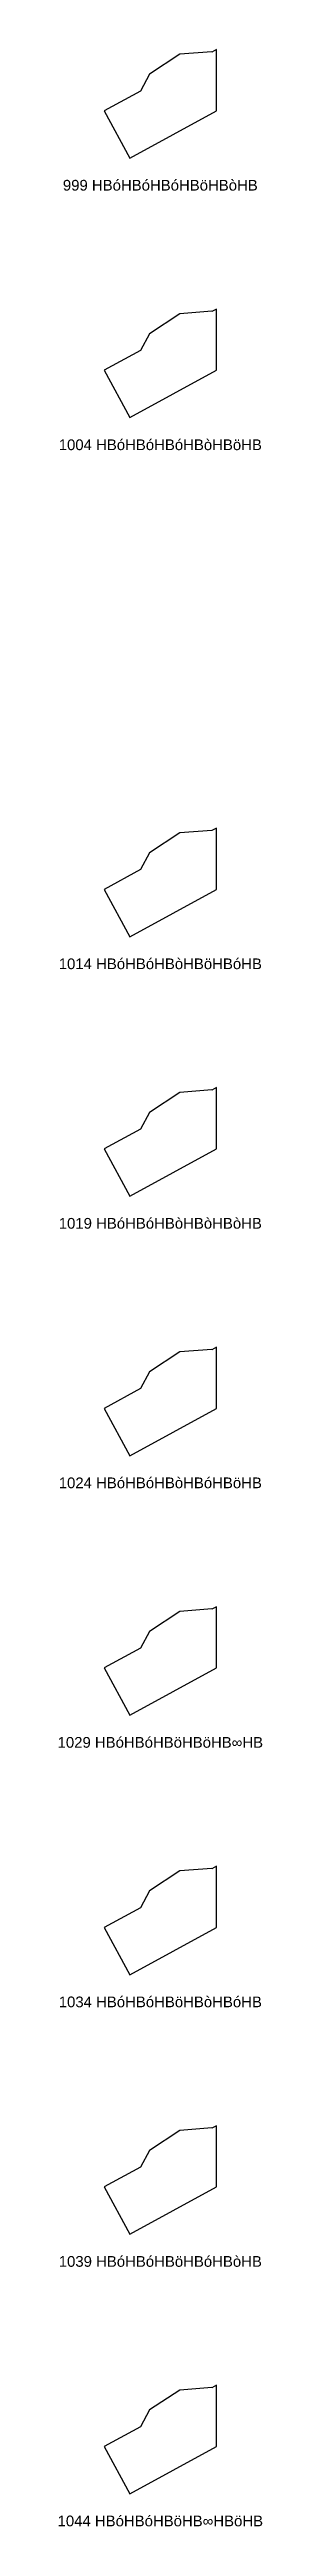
# Model space of a CAD drawing. Header units: millimetres. Extents: x 122552 to 1654769, y -10280102 to 62068.
# Drawn here: x 1476319 to 1497286, y -8559951 to -8305614 of the extents above; entities that cross this region are included whole.
import ezdxf
from ezdxf.enums import TextEntityAlignment as Align

# ---------------------------------------------------------------- set-up
doc = ezdxf.new("R2010")
doc.units = ezdxf.units.MM
doc.styles.add('Arial', font='arial_0.ttf')

msp = doc.modelspace()

# ---------------------------------------------------------------- texts
at = {"style": 'Arial'}
for s, p in [('999 HBóHBóHBóHBöHBòHB', (1486784, -8319547)), ('1004 HBóHBóHBóHBòHBöHB', (1486784, -8346196)), ('1014 HBóHBóHBòHBöHBóHB', (1486784, -8399493)), ('1019 HBóHBóHBòHBòHBòHB', (1486784, -8426142)), ('1024 HBóHBóHBòHBóHBöHB', (1486784, -8452790)), ('1029 HBóHBóHBöHBöHB∞HB', (1486784, -8479439)), ('1034 HBóHBóHBöHBòHBóHB', (1486784, -8506088)), ('1039 HBóHBóHBöHBóHBòHB', (1486784, -8532736)), ('1044 HBóHBóHBöHB∞HBöHB', (1486784, -8559385))]:
    msp.add_text(s, height=1100, dxfattribs=at).set_placement(p, align=Align.MIDDLE_CENTER)

# ---------------------------------------------------------------- linework, layer by layer
for points in [[(1483627, -8316761), (1492578, -8311903), (1492578, -8305614), (1492100, -8305874), (1492097, -8305844), (1488810, -8306105), (1485663, -8308150), (1484727, -8309875), (1480991, -8311903)], [(1483627, -8343409), (1492578, -8338552), (1492578, -8332263), (1492100, -8332523), (1492097, -8332493), (1488810, -8332754), (1485663, -8334799), (1484727, -8336524), (1480991, -8338552)], [(1483627, -8396707), (1492578, -8391849), (1492578, -8385560), (1492100, -8385820), (1492097, -8385790), (1488810, -8386051), (1485663, -8388096), (1484727, -8389821), (1480991, -8391849)], [(1483627, -8423355), (1492578, -8418498), (1492578, -8412209), (1492100, -8412469), (1492097, -8412439), (1488810, -8412700), (1485663, -8414745), (1484727, -8416470), (1480991, -8418498)], [(1483627, -8450004), (1492578, -8445146), (1492578, -8438858), (1492100, -8439117), (1492097, -8439088), (1488810, -8439349), (1485663, -8441394), (1484727, -8443118), (1480991, -8445146)], [(1483627, -8476653), (1492578, -8471795), (1492578, -8465506), (1492100, -8465766), (1492097, -8465736), (1488810, -8465997), (1485663, -8468042), (1484727, -8469767), (1480991, -8471795)], [(1483627, -8503301), (1492578, -8498444), (1492578, -8492155), (1492100, -8492415), (1492097, -8492385), (1488810, -8492646), (1485663, -8494691), (1484727, -8496416), (1480991, -8498444)], [(1483627, -8529950), (1492578, -8525092), (1492578, -8518804), (1492100, -8519063), (1492097, -8519034), (1488810, -8519295), (1485663, -8521340), (1484727, -8523064), (1480991, -8525092)], [(1483627, -8556599), (1492578, -8551741), (1492578, -8545452), (1492100, -8545712), (1492097, -8545682), (1488810, -8545943), (1485663, -8547988), (1484727, -8549713), (1480991, -8551741)]]:
    msp.add_lwpolyline(points, close=True)

msp.set_redraw_order([(e.dxf.handle, doc.entitydb.next_handle()) for e in msp.query("TEXT MTEXT ATTDEF DIMENSION ARC_DIMENSION")])  # texts and dimensions are drawn at this point

doc.saveas('drawing.dxf')
